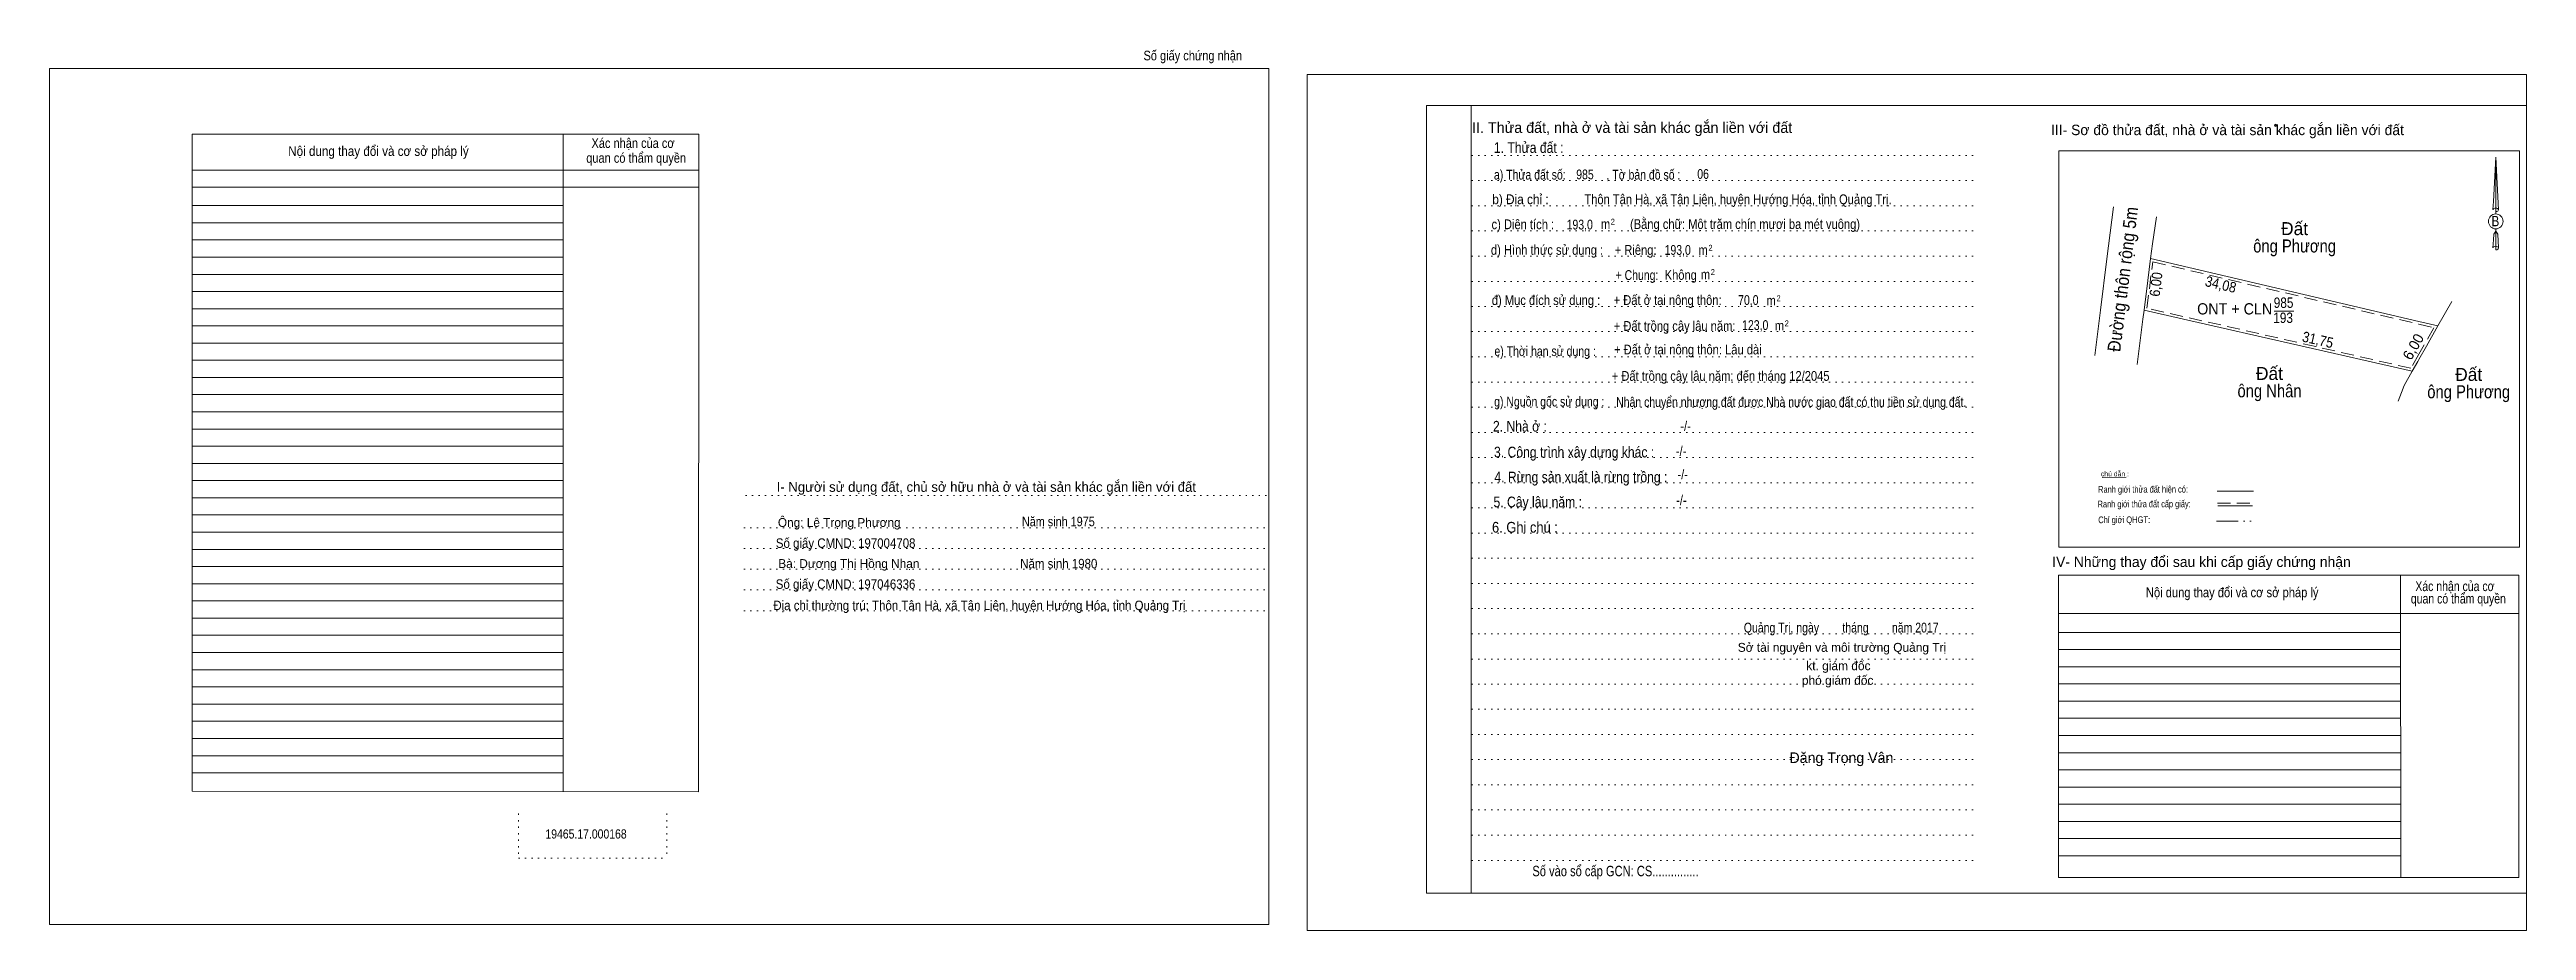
# Model space of a CAD drawing. Header units: metres. Extents: x 549361 to 550067, y 1838260 to 1838488.
# Drawn here: x 549360.5 to 549646.5, y 1838385.9 to 1838487.6 of the extents above; entities that cross this region are included whole.
import ezdxf
from ezdxf.enums import TextEntityAlignment as Align

# ---------------------------------------------------------------- set-up
doc = ezdxf.new("R2010")
doc.units = ezdxf.units.M
doc.header["$LTSCALE"] = 0.5
doc.header["$PDMODE"] = 32
doc.header["$PDSIZE"] = 0.25
for name, pattern in [('DASH_DOUBLE_DOT', [9.2, 5, -1.2, 0.3, -1.2, 0.3, -1.2]), ('DOTTED', [1.5, 0.3, -1.2]), ('MEDIUM_DASHED', [4.5, 3, -1.5])]:
    doc.linetypes.add(name, pattern=pattern)
for name, color, linetype, lineweight in [('1', 7, 'DOTTED', 13), ('15', 7, 'Continuous', 13), ('17', 7, 'Continuous', 13)]:
    doc.layers.add(name, color=color, linetype=linetype, lineweight=lineweight)

msp = doc.modelspace()

# ---------------------------------------------------------------- texts
at = {"layer": '15', "width": 0.9}
for s, height, rotation, p in [('Đường thôn rộng 5m', 1.499, 82.91, (549600.6115, 1838460.9725)), ('6,00', 1.2, 82.911, (549604.2961, 1838460.406)), ('34,08', 1.2, 346.804, (549611.053, 1838459.8849)), ('31,75', 1.2, 347.172, (549622.2618, 1838453.4974))]:
    msp.add_text(s, height=height, rotation=rotation, dxfattribs=at).set_placement(p, align=Align.CENTER)
at = {"layer": '15'}
for p in [(549619.71, 1838466.16), (549616.81, 1838449.44), (549639.81, 1838449.33)]:
    msp.add_text('Đất', height=1.5, dxfattribs=at).set_placement(p, align=Align.CENTER)
for s, height, width, p in [('ông Phương', 1.5, 0.85, (549619.71, 1838464.16)), ('ONT + CLN', 1.3, 0.95, (549612.795, 1838457)), ('985', 1.2, 0.85, (549618.44, 1838457.76)), ('193', 1.2, 0.85, (549618.385, 1838456.02)), ('ông Nhân', 1.5, 0.85, (549616.815, 1838447.44)), ('ông Phương', 1.5, 0.85, (549639.81, 1838447.33))]:
    msp.add_text(s, height=height, dxfattribs=dict(at, width=width)).set_placement(p, align=Align.CENTER)
msp.add_text('6,00', height=1.2, rotation=60.445, dxfattribs=at).set_placement((549633.933, 1838452.979), align=Align.CENTER)
at = {"layer": '17'}
for s, height, width, p in [('Số giấy chứng nhận', 1.118, 0.85, (549492.5, 1838486.33)), ('Nội dung thay đổi và cơ sở pháp lý', 1.118, 0.9, (549398.485, 1838475.3)), ('Nội dung thay đổi và cơ sở pháp lý', 1.118, 0.9, (549398.485, 1838475.3)), (' quan có thẩm quyền', 1.118, 0.85, (549428.06, 1838474.51)), (' quan có thẩm quyền', 1.118, 0.85, (549428.06, 1838474.51)), ('Xác nhận của cơ', 1.118, 0.85, (549427.875, 1838476.22)), ('Xác nhận của cơ', 1.118, 0.85, (549427.875, 1838476.22)), ('1. Thửa đất :', 1.235, 0.85, (549531.285, 1838475.65)), ('a) Thửa đất số:              , Tờ bản đồ số : ', 1.132, 0.8, (549538.205, 1838472.57)), ('985', 1.13, 0.8, (549537.78, 1838472.6)), ('06', 1.132, 0.8, (549551.42, 1838472.65)), ('b) Địa chỉ : ', 1.132, 0.9, (549530.525, 1838469.73)), ('Thôn Tân Hà, xã Tân Liên, huyện Hướng Hóa, tỉnh Quảng Trị.', 1.13, 0.85, (549555.45, 1838469.73)), ('c) Diện tích :                                                   ', 1.132, 0.85, (549539.725, 1838466.84)), ('193,0', 1.13, 0.8, (549537.18, 1838466.81)), (' m', 1.132, 0.85, (549539.98, 1838466.87)), ('2', 0.686, 0.75, (549540.995, 1838467.36)), ('(Bằng chữ: Một trăm chín mươi ba mét vuông)', 1.13, 0.85, (549556.26, 1838466.87)), ('B', 1.185, 0.85, (549642.89, 1838467.18)), ('d) Hình thức sử dụng :', 1.132, 0.85, (549533.4, 1838463.89)), ('+ Riêng: ', 1.132, 0.85, (549543.81, 1838463.88)), ('193,0', 1.13, 0.8, (549548.49, 1838463.88)), (' m', 1.132, 0.85, (549551.24, 1838463.87)), ('2', 0.686, 0.75, (549552.275, 1838464.35)), ('       + Chung:', 1.132, 0.8, (549542.61, 1838460.98)), ('Không', 1.132, 0.85, (549548.84, 1838461)), (' m', 1.132, 0.85, (549551.51, 1838461.05)), ('2', 0.686, 0.75, (549552.545, 1838461.55)), ('đ) Mục đích sử dụng :', 1.132, 0.85, (549533.285, 1838458.09)), ('+ Đất ở tại nông thôn:', 1.132, 0.85, (549547.325, 1838458.1)), ('70,0', 1.13, 0.8, (549556.645, 1838458.1)), (' m', 1.132, 0.85, (549559.1, 1838458.04)), ('2', 0.686, 0.75, (549560.135, 1838458.53)), ('+ Đất trồng cây lâu năm:', 1.132, 0.85, (549548.13, 1838455.11)), ('123,0', 1.13, 0.8, (549557.44, 1838455.21)), (' m', 1.132, 0.85, (549560.05, 1838455.15)), ('2', 0.686, 0.75, (549561.075, 1838455.63)), ('e) Thời hạn sử dụng :', 1.132, 0.8, (549533.18, 1838452.2)), ('+ Đất ở tại nông thôn: Lâu dài', 1.132, 0.85, (549549.655, 1838452.39)), ('+ Đất trồng cây lâu năm: đến tháng 12/2045', 1.132, 0.85, (549553.445, 1838449.34)), ('g) Nguồn gốc sử dụng :', 1.132, 0.8, (549533.66, 1838446.38)), ('Nhận chuyển nhượng đất được Nhà nước giao đất có thu tiền sử dụng đất.', 1.13, 0.8, (549561.595, 1838446.33)), ('2. Nhà ở :', 1.235, 0.85, (549530.27, 1838443.48)), ('-/-', 1.132, 0.85, (549549.395, 1838443.55)), ('3. Công trình xây dựng khác :', 1.235, 0.85, (549536.53, 1838440.5)), ('-/-', 1.132, 0.85, (549548.885, 1838440.68)), ('4. Rừng sản xuất là rừng trồng :', 1.235, 0.85, (549537.31, 1838437.62)), ('-/-', 1.132, 0.85, (549549.065, 1838437.97)), ('5. Cây lâu năm :', 1.235, 0.85, (549532.33, 1838434.74)), ('-/-', 1.132, 0.85, (549548.915, 1838435)), ('Năm sinh 1975', 1.1, 0.85, (549476.98, 1838432.55)), ('6. Ghi chú :', 1.235, 0.9, (549530.85, 1838431.82)), ('Số giấy CMND: 197004708', 1.1, 0.9, (549452.425, 1838430.06)), ('Năm sinh 1980', 1.1, 0.9, (549477.03, 1838427.69)), ('Địa chỉ thường trú: Thôn Tân Hà, xã Tân Liên, huyện Hướng Hóa, tỉnh Quảng Trị', 1.1, 0.9, (549467.875, 1838422.87)), ('Số giấy CMND: 197046336', 1.1, 0.9, (549452.415, 1838425.33)), ('Nội dung thay đổi và cơ sở pháp lý', 1.132, 0.85, (549612.505, 1838424.36)), (' quan có thẩm quyền', 1.132, 0.8, (549638.45, 1838423.64)), ('Xác nhận của cơ', 1.132, 0.8, (549638.22, 1838425.07)), ('Quảng Trị, ngày        tháng        năm 2017', 1.132, 0.8, (549567.365, 1838420.29)), ('19465.17.000168', 1.06, 0.85, (549422.45, 1838396.51)), ('Số vào sổ cấp GCN: CS...............', 1.2, 0.8, (549541.305, 1838392.16))]:
    msp.add_text(s, height=height, dxfattribs=dict(at, width=width)).set_placement(p, align=Align.CENTER)
for s, height, p in [('II. Thửa đất, nhà ở và tài sản khác gắn liền với đất', 1.235, (549543.23, 1838477.96)), ('III- Sơ đồ thửa đất, nhà ở và tài sản khác gắn liền với đất', 1.201, (549611.96, 1838477.7)), ('I- Người sử dụng đất, chủ sở hữu nhà ở và tài sản khác gắn liền với đất', 1.134, (549468.665, 1838436.53)), ('Ông: Lê Trọng Phương', 1.02, (549451.685, 1838432.48)), ('Bà: Dương Thị Hồng Nhạn', 1.02, (549452.795, 1838427.74)), ('IV- Những thay đổi sau khi cấp giấy chứng nhận', 1.201, (549608.96, 1838427.85)), ('Sở tài nguyên và môi trường Quảng Trị', 1.029, (549567.455, 1838418.06)), ('phó giám đốc', 1.029, (549566.955, 1838414.26)), ('kt. giám đốc', 1.029, (549567.04, 1838415.94)), ('Đặng Trọng Vân', 1.222, (549567.39, 1838405.23))]:
    msp.add_text(s, height=height, dxfattribs=at).set_placement(p, align=Align.CENTER)
msp.add_text('chú dẫn :', height=0.5689, rotation=359.974, dxfattribs=at).set_placement((549598.9699, 1838438.3192), align=Align.CENTER)
for s, height, width, p in [('Ranh giới thửa đất cấp giấy:', 0.7713, 0.8, (549602.3441, 1838434.7425)), ('Ranh giới thửa đất hiện có:', 0.7747, 0.8, (549602.2141, 1838436.432)), ('Chỉ giới QHGT:', 0.7679, 0.85, (549600.0391, 1838432.9171))]:
    msp.add_text(s, height=height, rotation=0.135, dxfattribs=dict(at, width=width)).set_placement(p, align=Align.CENTER)

# ---------------------------------------------------------------- linework, layer by layer
at = {"layer": '1', "linetype": 'Continuous'}
for p, q in [((549519.5, 1838481.11), (549646.48, 1838481.11)), ((549519.5, 1838481.11), (549519.5, 1838390.22)), ((549646.48, 1838481.11), (549646.48, 1838389.46)), ((549519.5, 1838390.22), (549646.48, 1838390.22))]:
    msp.add_line(p, q, dxfattribs=at)
at = {"layer": '1'}
for p, q in [((549524.66, 1838481.11), (549524.66, 1838390.22)), ((549524.66, 1838481.11), (549524.66, 1838390.22)), ((549524.7, 1838475.35), (549582.7, 1838475.35)), ((549524.7, 1838472.45), (549582.7, 1838472.45)), ((549524.7, 1838469.54), (549582.7, 1838469.54)), ((549524.7, 1838466.64), (549582.7, 1838466.64)), ((549524.7, 1838463.73), (549582.7, 1838463.73)), ((549524.7, 1838460.82), (549582.7, 1838460.82)), ((549524.7, 1838457.92), (549582.7, 1838457.92)), ((549524.7, 1838455.03), (549582.7, 1838455.03)), ((549524.7, 1838452.1), (549582.7, 1838452.1)), ((549524.7, 1838449.2), (549582.7, 1838449.2)), ((549524.7, 1838446.3), (549582.7, 1838446.3)), ((549524.7, 1838443.39), (549582.7, 1838443.39)), ((549524.7, 1838440.49), (549582.7, 1838440.49)), ((549440.86, 1838436.11), (549501.27, 1838436.11)), ((549524.7, 1838437.58), (549582.7, 1838437.58)), ((549524.7, 1838434.68), (549582.7, 1838434.68)), ((549440.66, 1838432.39), (549501.07, 1838432.39)), ((549440.66, 1838429.99), (549501.07, 1838429.99)), ((549524.7, 1838431.77), (549582.7, 1838431.77)), ((549440.66, 1838427.59), (549501.07, 1838427.59)), ((549524.7, 1838428.86), (549582.7, 1838428.86)), ((549440.66, 1838425.21), (549501.07, 1838425.21)), ((549524.7, 1838425.95), (549582.7, 1838425.95)), ((549440.66, 1838422.79), (549501.07, 1838422.79)), ((549524.7, 1838423.06), (549582.7, 1838423.06)), ((549524.7, 1838420.15), (549582.7, 1838420.15)), ((549524.7, 1838417.23), (549582.7, 1838417.23)), ((549524.7, 1838414.33), (549582.7, 1838414.33)), ((549524.7, 1838411.43), (549582.7, 1838411.43)), ((549524.7, 1838408.53), (549582.7, 1838408.53)), ((549524.7, 1838405.62), (549582.7, 1838405.62)), ((549524.7, 1838402.71), (549582.7, 1838402.71)), ((549414.64, 1838399.39), (549414.64, 1838394.24)), ((549431.78, 1838399.39), (549431.78, 1838394.24)), ((549524.7, 1838399.81), (549582.7, 1838399.81)), ((549524.7, 1838396.91), (549582.7, 1838396.91)), ((549414.64, 1838394.24), (549431.78, 1838394.24)), ((549524.7, 1838393.99), (549582.7, 1838393.99))]:
    msp.add_line(p, q, dxfattribs=at)
at = {"layer": '1', "linetype": 'Continuous'}
for points in [[(549360.51, 1838386.59), (549501.28, 1838386.59), (549501.28, 1838485.38), (549360.51, 1838485.38)], [(549360.51, 1838485.38), (549501.28, 1838485.38), (549501.28, 1838386.59), (549360.51, 1838386.59)], [(549360.51, 1838386.59), (549501.28, 1838386.59), (549501.28, 1838485.38), (549360.51, 1838485.38)], [(549505.72, 1838385.9), (549646.48, 1838385.9), (549646.48, 1838484.69), (549505.72, 1838484.69)], [(549524.66, 1838481.11), (549646.48, 1838481.11), (549646.48, 1838390.22), (549524.66, 1838390.22)]]:
    msp.add_lwpolyline(points, close=True, dxfattribs=at)
at = {"layer": '15'}
for p, q in [((549598.79, 1838469.44), (549598.04, 1838463.44)), ((549598.04, 1838463.44), (549597.3, 1838457.49)), ((549603.07, 1838463.45), (549634.05, 1838456.19)), ((549636.25, 1838455.67), (549637.85, 1838458.5)), ((549636.25, 1838455.67), (549637.85, 1838458.5)), ((549636.25, 1838455.67), (549637.85, 1838458.5)), ((549596.66, 1838452.28), (549597.3, 1838457.49)), ((549602.2, 1838456.46), (549601.55, 1838451.21)), ((549602.33, 1838457.5), (549602.2, 1838456.46)), ((549617.35, 1838457.4), (549619.61, 1838457.4)), ((549634.05, 1838456.19), (549636.25, 1838455.67)), ((549634.92, 1838453.33), (549636.25, 1838455.67)), ((549634.05, 1838451.79), (549634.92, 1838453.33)), ((549632.37, 1838448.82), (549633.29, 1838450.45)), ((549633.93, 1838451.58), (549634.05, 1838451.79)), ((549631.65, 1838446.99), (549632.04, 1838447.98)), ((549632.04, 1838447.98), (549632.37, 1838448.82))]:
    msp.add_line(p, q, dxfattribs=at)
for points in [[(549603.77, 1838468.26), (549603.32, 1838465.15), (549603.07, 1838463.45)], [(549603.07, 1838463.45), (549602.76, 1838460.94), (549602.33, 1838457.5)], [(549602.33, 1838457.5), (549606.9, 1838456.46), (549633.29, 1838450.45), (549633.93, 1838451.58)]]:
    msp.add_lwpolyline(points, dxfattribs=at)
at = {"layer": '15', "linetype": 'MEDIUM_DASHED'}
for points in [[(549634.05, 1838452.4), (549633.14, 1838450.79), (549602.66, 1838457.73), (549603.33, 1838463.08), (549634.05, 1838455.88)], [(549634.05, 1838455.88), (549635.79, 1838455.47), (549634.05, 1838452.4)]]:
    msp.add_lwpolyline(points, dxfattribs=at)
at = {"layer": '17'}
for p, q in [((549435.47, 1838477.8), (549376.97, 1838477.8)), ((549376.97, 1838477.8), (549376.97, 1838401.98)), ((549419.8, 1838477.8), (549419.82, 1838401.92)), ((549592.48, 1838475.87), (549592.48, 1838430.15)), ((549435.47, 1838473.66), (549377.05, 1838473.66)), ((549642.93, 1838475.15), (549643.25, 1838469.09)), ((549642.93, 1838475.15), (549643.25, 1838469.09)), ((549642.93, 1838475.15), (549643.25, 1838469.09)), ((549435.47, 1838471.68), (549377.05, 1838471.68)), ((549642.66, 1838470.03), (549642.61, 1838469.1)), ((549419.8, 1838469.58), (549376.97, 1838469.58)), ((549419.8, 1838467.58), (549376.97, 1838467.58)), ((549419.8, 1838467.58), (549376.97, 1838467.58)), ((549642.93, 1838469.29), (549642.93, 1838469.05)), ((549642.93, 1838469.05), (549642.93, 1838468.88)), ((549642.93, 1838468.88), (549642.93, 1838468.65)), ((549642.93, 1838468.88), (549642.93, 1838468.65)), ((549642.93, 1838468.88), (549642.93, 1838468.65)), ((549642.93, 1838466.6), (549642.93, 1838466.88)), ((549642.93, 1838466.6), (549642.93, 1838466.88)), ((549642.93, 1838466.6), (549642.93, 1838466.88)), ((549643.25, 1838469.09), (549643.25, 1838469.1)), ((549419.8, 1838465.61), (549376.97, 1838465.61)), ((549642.93, 1838466.6), (549643.17, 1838466.27)), ((549642.93, 1838466.6), (549643.17, 1838466.27)), ((549642.93, 1838466.6), (549643.17, 1838466.27)), ((549642.93, 1838464.89), (549642.93, 1838464.65)), ((549642.93, 1838464.65), (549642.93, 1838464.48)), ((549643.17, 1838466.27), (549643.25, 1838464.68)), ((549643.17, 1838466.27), (549643.25, 1838464.68)), ((549643.17, 1838466.27), (549643.25, 1838464.68)), ((549643.25, 1838464.68), (549643.25, 1838464.7)), ((549419.8, 1838463.62), (549376.97, 1838463.62)), ((549419.8, 1838461.63), (549376.97, 1838461.63)), ((549419.8, 1838459.65), (549376.97, 1838459.65)), ((549419.8, 1838457.67), (549376.97, 1838457.67)), ((549419.81, 1838455.68), (549376.97, 1838455.68)), ((549419.81, 1838453.7), (549376.97, 1838453.7)), ((549419.81, 1838451.71), (549376.97, 1838451.71)), ((549419.81, 1838449.73), (549376.97, 1838449.73)), ((549419.81, 1838447.75), (549376.97, 1838447.75)), ((549419.81, 1838445.77), (549376.97, 1838445.77)), ((549419.81, 1838443.78), (549376.97, 1838443.78)), ((549419.81, 1838441.8), (549376.97, 1838441.8)), ((549419.81, 1838439.81), (549376.97, 1838439.81)), ((549597.48, 1838438.18), (549600.25, 1838438.22)), ((549419.81, 1838437.83), (549376.97, 1838437.83)), ((549419.81, 1838435.84), (549376.97, 1838435.84)), ((549610.78, 1838436.62), (549614.96, 1838436.62)), ((549419.81, 1838433.86), (549376.97, 1838433.86)), ((549610.83, 1838434.92), (549614.84, 1838434.92)), ((549610.83, 1838434.92), (549614.84, 1838434.92)), ((549419.81, 1838431.88), (549376.97, 1838431.88)), ((549419.81, 1838429.89), (549376.97, 1838429.89)), ((549645.66, 1838430.15), (549592.48, 1838430.15)), ((549419.82, 1838427.9), (549376.97, 1838427.9)), ((549631.92, 1838426.92), (549631.96, 1838392.02)), ((549645.61, 1838426.92), (549645.59, 1838392.02)), ((549419.82, 1838425.92), (549376.97, 1838425.92)), ((549419.82, 1838423.93), (549376.97, 1838423.93)), ((549419.82, 1838421.95), (549376.97, 1838421.95)), ((549645.6, 1838422.49), (549592.44, 1838422.49)), ((549419.82, 1838419.97), (549376.97, 1838419.97)), ((549631.92, 1838420.31), (549592.44, 1838420.31)), ((549631.92, 1838418.33), (549592.44, 1838418.33)), ((549419.82, 1838417.98), (549376.97, 1838417.98)), ((549419.82, 1838416), (549376.97, 1838416)), ((549631.93, 1838416.34), (549592.44, 1838416.34)), ((549419.82, 1838414.01), (549376.97, 1838414.01)), ((549631.93, 1838414.36), (549592.44, 1838414.36)), ((549419.82, 1838412.03), (549376.97, 1838412.03)), ((549419.82, 1838410.04), (549376.97, 1838410.04)), ((549631.94, 1838412.37), (549592.44, 1838412.37)), ((549631.94, 1838410.39), (549592.44, 1838410.39)), ((549419.82, 1838408.06), (549376.97, 1838408.06)), ((549631.94, 1838408.4), (549592.44, 1838408.4)), ((549419.82, 1838406.07), (549376.97, 1838406.07)), ((549419.82, 1838404.09), (549376.97, 1838404.09)), ((549631.94, 1838406.42), (549592.44, 1838406.42)), ((549631.94, 1838404.44), (549592.44, 1838404.44)), ((549631.95, 1838402.45), (549592.44, 1838402.45)), ((549631.95, 1838400.47), (549592.44, 1838400.47)), ((549631.95, 1838398.48), (549592.44, 1838398.48)), ((549631.95, 1838396.5), (549592.44, 1838396.5)), ((549631.96, 1838394.52), (549592.44, 1838394.52)), ((549645.59, 1838392.02), (549592.44, 1838392.02))]:
    msp.add_line(p, q, dxfattribs=at)
at = {"layer": '17', "linetype": 'DASH_DOUBLE_DOT'}
msp.add_line((549610.71, 1838433.16), (549614.89, 1838433.16), dxfattribs=at)
at = {"layer": '17', "linetype": 'MEDIUM_DASHED'}
msp.add_line((549610.81, 1838435.22), (549614.93, 1838435.22), dxfattribs=at)
at = {"layer": '17'}
for points in [[(549435.47, 1838477.8), (549435.43, 1838401.9), (549376.97, 1838401.98)], [(549645.66, 1838430.15), (549645.66, 1838475.87), (549592.48, 1838475.87)], [(549642.93, 1838469.29), (549642.93, 1838475.15), (549642.66, 1838470.03)], [(549642.93, 1838464.89), (549642.93, 1838466.6), (549642.71, 1838466.27), (549642.66, 1838465.62), (549642.61, 1838464.7)], [(549645.61, 1838426.92), (549592.44, 1838426.92), (549592.44, 1838392.02)]]:
    msp.add_lwpolyline(points, dxfattribs=at)
msp.add_ellipse((549642.9395, 1838467.7431), major_axis=(0, 0.863), ratio=0.983453, dxfattribs=at)
for centre, start_param, end_param in [((549642.9398, 1838469.0729), 1.57079633, 3.07445202), ((549642.9398, 1838469.0729), 0.06714063, 1.57079633), ((549642.9398, 1838469.0729), 4.71238898, 6.28318531), ((549642.9398, 1838464.6685), 2.49106941, 3.07427841), ((549642.9398, 1838464.6685), 1.57079633, 2.49106941), ((549642.9398, 1838464.6685), 0.06714063, 1.57079633), ((549642.9398, 1838464.6685), 4.71238898, 6.28318531)]:
    msp.add_ellipse(centre, major_axis=(0.3111, 0), ratio=0.655448, start_param=start_param, end_param=end_param, dxfattribs=at)
msp.add_point((549617.5, 1838478.83), dxfattribs=at)

msp.set_redraw_order([(e.dxf.handle, doc.entitydb.next_handle()) for e in msp.query("TEXT MTEXT ATTDEF DIMENSION ARC_DIMENSION")])  # texts and dimensions are drawn at this point

doc.saveas('drawing.dxf')
